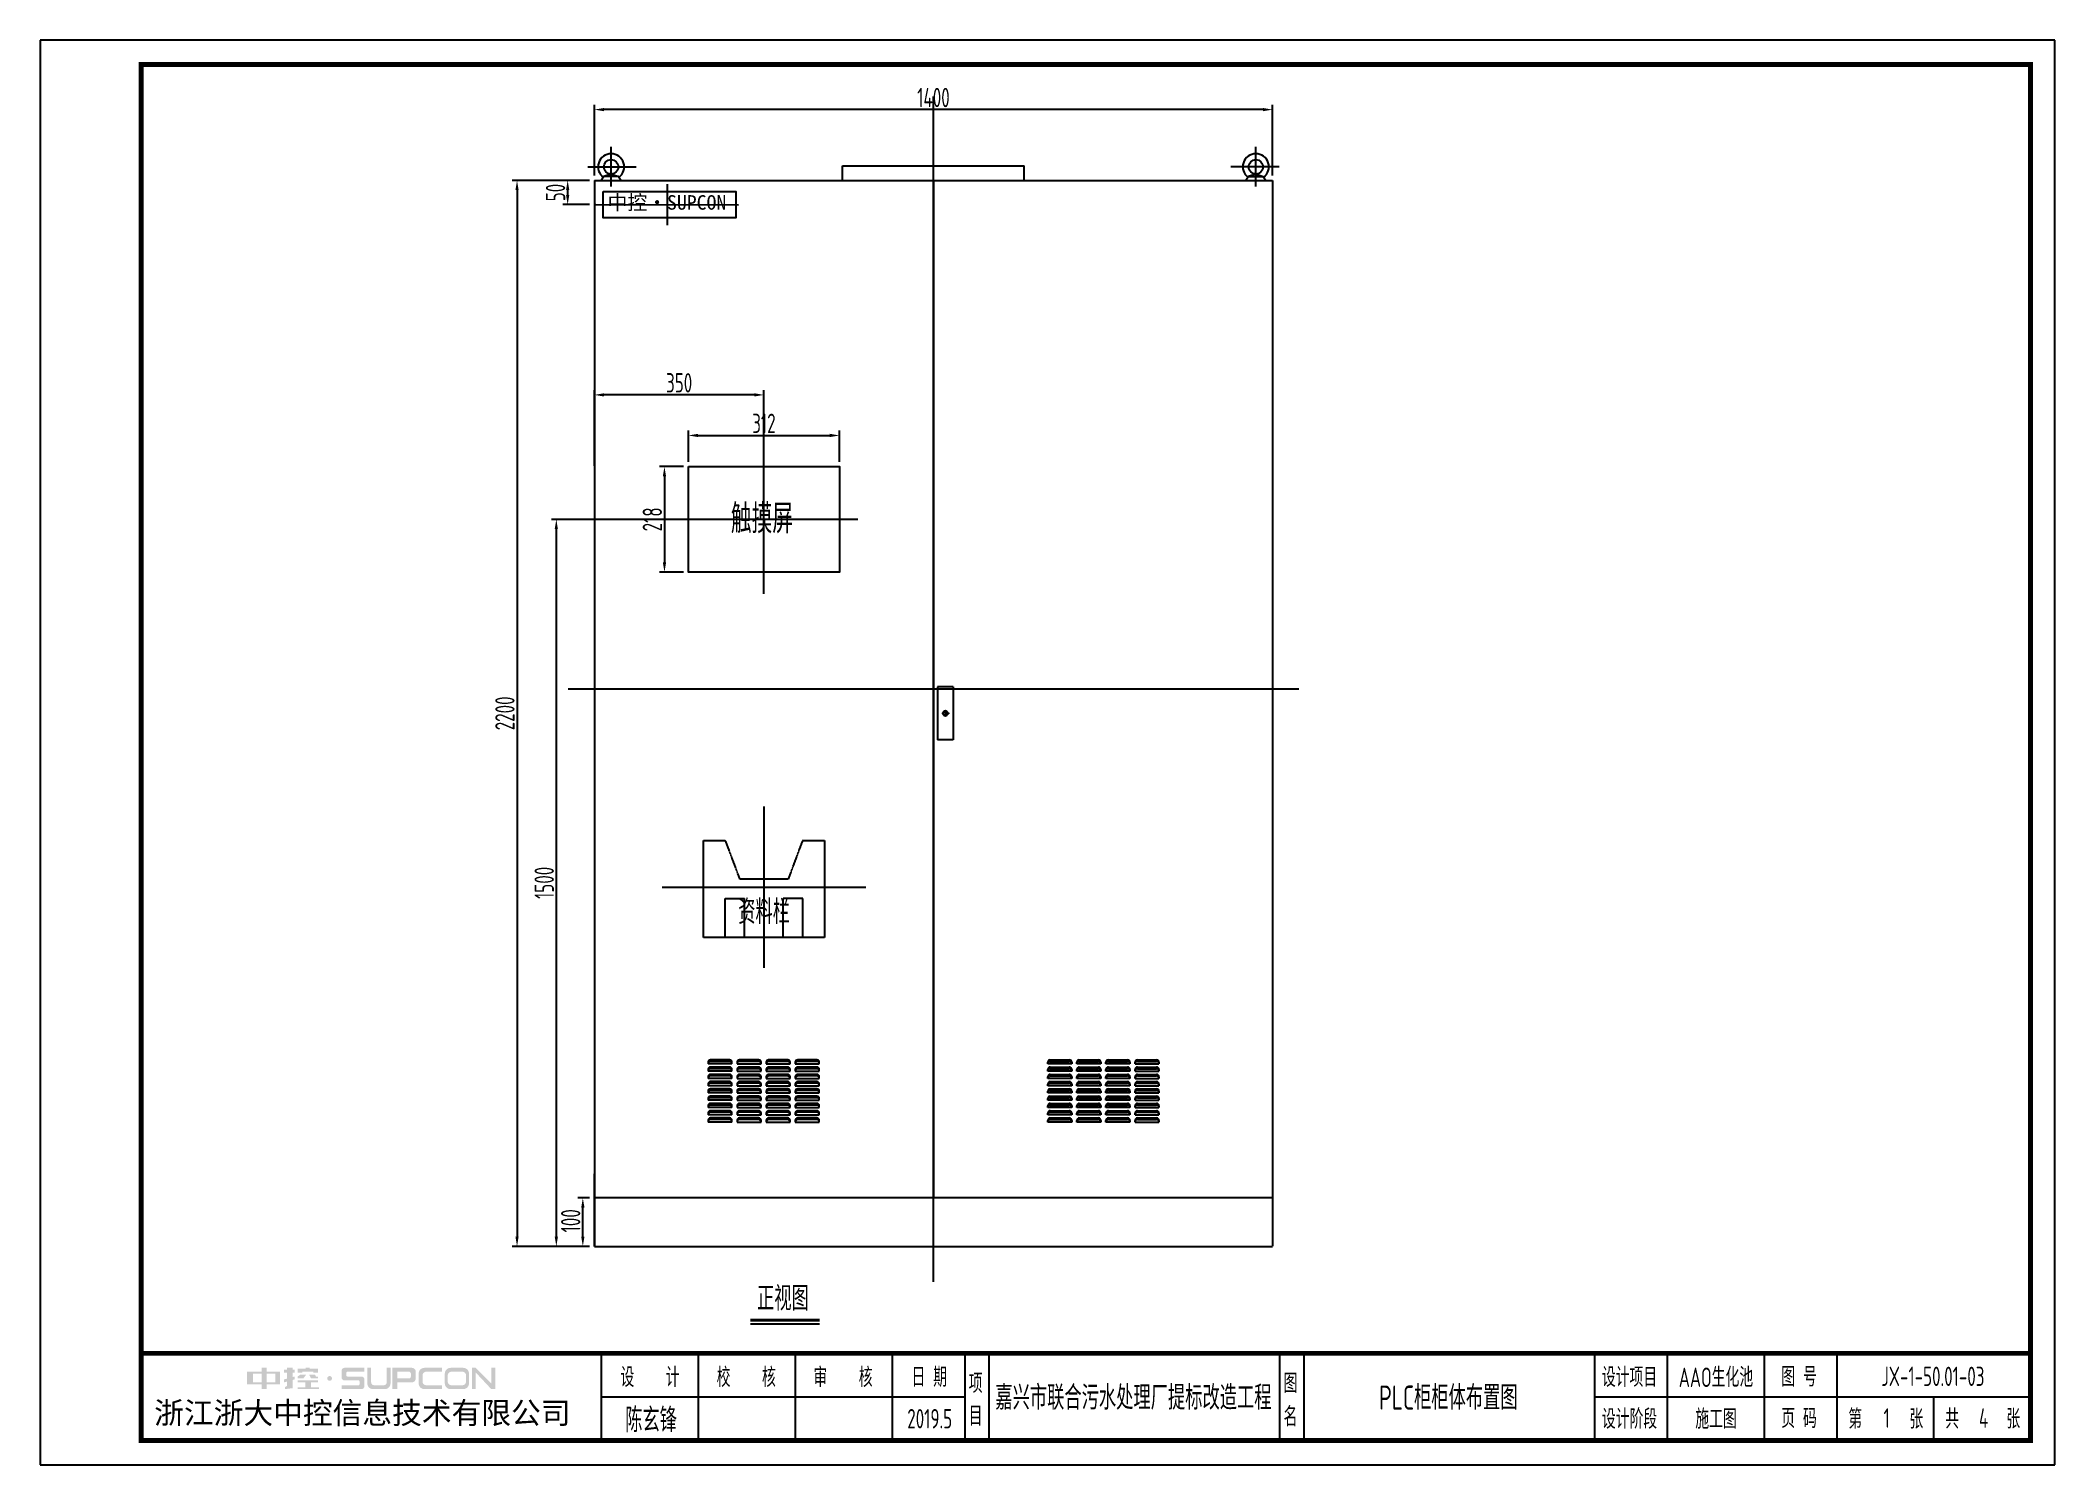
# Model space of a CAD drawing. Header units: millimetres. Extents: x 30557 to 235556, y -116603 to -73383.
# Drawn here: x 38873 to 43031, y -76323 to -73383 of the extents above; entities that cross this region are included whole.
import ezdxf
from ezdxf.enums import TextEntityAlignment as Align
from ezdxf.lldxf.tags import DXFTag

# ---------------------------------------------------------------- set-up
doc = ezdxf.new("R2010")
doc.units = ezdxf.units.MM
doc.linetypes.add('HIDDEN2', pattern=[0.1875, 0.125, -0.0625])
doc.linetypes.add('ZWCAD_ISO02W100', pattern=[15, 12, -3])
for name, color, linetype, lineweight in [('_Drawing', 7, 'Continuous', 25), ('CAXA0', 7, 'Continuous', 70), ('CAXA3', 7, 'Continuous', 25)]:
    doc.layers.add(name, color=color, linetype=linetype, lineweight=lineweight)
doc.layers.add('文本层', color=2, linetype='Continuous')
doc.layers.add('符号层', color=3, linetype='Continuous')
doc.styles.get("Standard").update_dxf_attribs({"font": ''})
doc.styles.add('supcon', font='sceie.shx', dxfattribs={"width": 0.75, "height": 40, "bigfont": 'sceic.shx'})
doc.styles.add('Title', font='', dxfattribs={"height": 45})
doc.styles.get('Standard').set_extended_font_data('SimSun')
doc.styles.get('Title').set_extended_font_data('SimHei')
tags = doc.linetypes.add('CENTER', pattern=[2, 1.25, -0.25, 0.25, -0.25]).pattern_tags.tags
tags[10:11] = [DXFTag(74, 4), DXFTag(75, 0), DXFTag(340, '0'), DXFTag(46, 1.0), DXFTag(50, 0.0), DXFTag(44, 0.0), DXFTag(45, 0.0)]
tags[8:9] = [DXFTag(74, 4), DXFTag(75, 0), DXFTag(340, '0'), DXFTag(46, 1.0), DXFTag(50, 0.0), DXFTag(44, 0.0), DXFTag(45, 0.0)]
tags[6:7] = [DXFTag(74, 4), DXFTag(75, 0), DXFTag(340, '0'), DXFTag(46, 1.0), DXFTag(50, 0.0), DXFTag(44, 0.0), DXFTag(45, 0.0)]
tags[4:5] = [DXFTag(74, 4), DXFTag(75, 0), DXFTag(340, '0'), DXFTag(46, 1.0), DXFTag(50, 0.0), DXFTag(44, 0.0), DXFTag(45, 0.0)]
doc.dimstyles.new('supcon', dxfattribs={"dimtxt": 20, "dimasz": 20, "dimexe": 10, "dimexo": 10, "dimgap": 5, "dimtad": 1, "dimtoh": 1, "dimdec": 0, "dimzin": 0, "dimdsep": 46, "dimtxsty": 'supcon', "dimcen": 0.09, "dimclrd": 2, "dimclre": 2, "dimclrt": 2, "dimadec": 0, "dimazin": 0, "dimtfac": 1, "dimtdec": 0, "dimtofl": 0, "dimtmove": 0, "dimatfit": 3, "dimfxl": 1, "dimtolj": 1, "dimtzin": 0, "dimarcsym": 0})

msp = doc.modelspace()

# ---------------------------------------------------------------- texts
at = {"color": 3, "style": 'supcon', "width": 0.75}
for s, height, p in [('AAO生化池', 40, (42331.6, -76140.5)), ('陈玄锋', 50, (40133.6, -76228)), ('2019.5', 40, (40708.7, -76228)), ('1', 40, (42684.1, -76226.6))]:
    msp.add_text(s, height=height, dxfattribs=at).set_placement(p, align=Align.MIDDLE)
at = {"layer": '_Drawing', "color": 2, "style": 'supcon', "width": 0.75}
msp.add_text('正视图', height=50, dxfattribs=at).set_placement((40352.3, -76004.8))
at = {"layer": '_Drawing', "color": 3, "style": 'supcon', "width": 0.75}
for s, height, p in [('JX-1-50.01-03', 40, (42779.4, -76140.5)), ('嘉兴市联合污水处理厂提标改造工程', 50, (41129.2, -76181.9)), ('PLC柜柜体布置图', 50, (41779.2, -76181.9)), ('4', 40, (42884.1, -76226.6))]:
    msp.add_text(s, height=height, dxfattribs=at).set_placement(p, align=Align.MIDDLE)
at = {"layer": '文本层', "color": 4, "style": 'supcon', "width": 0.75}
msp.add_text('触摸屏', height=60, dxfattribs=at).set_placement((40298.3, -74400.4))
at = {"layer": '文本层', "color": 2, "linetype": 'HIDDEN2', "style": 'supcon', "width": 0.75}
msp.add_text('资料栏', height=50, dxfattribs=at).set_placement((40366.9, -75206.8), align=Align.CENTER)
at = {"layer": '文本层', "insert": (40043.8, -73702.6), "char_height": 40, "width": 257.209, "attachment_point": 1}
msp.add_mtext('{\\fSimHei|b0|i0|c134|p2;\\H0.75x;中控·SUPCON}', dxfattribs=at)

# ---------------------------------------------------------------- blocks, each defined once
blk = doc.blocks.new('中控·SUPCON')
at = {"linetype": 'Continuous'}
h = blk.add_hatch(color=2, dxfattribs=at)
h.dxf.hatch_style = 1
h.paths.add_polyline_path([(34, 33), (20, 33), (20, 37), (15, 37), (15, 36), (15, 33), (0, 33), (0, 20), (13, 20), (15, 20), (15, 15), (20, 15), (20, 20), (22, 20), (34, 20)])
h.paths.add_polyline_path([(20, 30), (20, 31), (29, 31), (29, 22), (20, 22)], flags=16)
h.paths.add_polyline_path([(15, 30), (15, 22), (6, 22), (6, 31), (15, 31)], flags=16)
h.paths.add_polyline_path([(47, 32), (49, 32), (49, 35), (47, 35), (47, 37), (41, 37), (41, 35), (38, 35), (38, 32), (41, 32), (41, 25.8), (38, 25), (38, 22), (41, 22.8), (41, 18.3), (39, 17), (39, 15), (47, 16), (47, 24.5), (49, 25), (49, 28), (47, 27.5)])
h.paths.add_polyline_path([(61, 30), (55, 30), (52, 28), (52, 26), (58, 26)])
h.paths.add_polyline_path([(73, 28), (71, 28), (70, 30), (64, 30), (66, 26), (73, 26)])
h.paths.add_polyline_path([(73, 36), (64.6, 36), (64.6, 37), (60.4, 37), (60.4, 36), (52, 36), (52, 32), (56.8, 32), (56.8, 33.1), (68.2, 33.1), (68.2, 32), (73, 32)])
h.paths.add_polyline_path([(66, 22), (73, 22), (73, 24), (52, 24), (52, 22), (60, 22), (60, 17), (52, 17), (52, 15), (74, 15), (74, 17), (66, 17)])
h.paths.add_polyline_path([(82.7, 26.1, 1), (87.6, 26.1, 1)])
h.paths.add_polyline_path([(118, 28), (103.5, 28, -0.414214), (102.5, 29), (102.5, 32, -0.414214), (103.5, 33), (121, 33), (121, 37), (100.5, 37, 0.414214), (97.5, 34), (97.5, 27, 0.414214), (100.5, 24), (115, 24, -0.414214), (116, 23), (116, 20, -0.414214), (115, 19), (97.5, 19), (97.5, 15), (118, 15, 0.414214), (121, 18), (121, 25, 0.414214)])
h.paths.add_polyline_path([(128, 37), (124, 37), (124, 36), (124, 21, 0.414214), (130, 15), (142, 15, 0.414214), (148, 21), (148, 37), (144, 37), (144, 22, -0.414214), (141, 19), (131, 19, -0.414214), (128, 22)])
h.paths.add_polyline_path([(174, 26), (174, 33, 0.414214), (170, 37), (150, 37), (150, 36), (150, 15), (155, 15), (155, 22), (170, 22, 0.414214)])
h.paths.add_polyline_path([(167, 26), (155, 26), (155, 33), (167, 33, -0.414214), (169, 31), (169, 28, -0.414214)], flags=16)
h.paths.add_polyline_path([(201, 19), (185, 19, -0.414214), (181, 23), (181, 29, -0.414214), (185, 33), (201, 33), (201, 37), (183, 37, 0.414214), (177, 31), (177, 21, 0.414214), (183, 15), (201, 15)])
h.paths.add_polyline_path([(229, 21), (229, 31, 0.414214), (223, 37), (210, 37, 0.414214), (204, 31), (204, 21, 0.414214), (210, 15), (223, 15, 0.414214)])
h.paths.add_polyline_path([(207, 23), (207, 29, -0.414214), (211, 33), (222, 33, -0.414214), (226, 29), (226, 23, -0.414214), (222, 19), (211, 19, -0.414214)], flags=16)
h.paths.add_polyline_path([(236, 32.1), (252, 15), (256, 15), (256, 37), (252, 37), (252, 21), (236, 37), (232, 37), (232, 36), (232, 15), (236, 15)])
h = blk.add_hatch(color=2, dxfattribs=at)
h.dxf.hatch_style = 1
h.paths.add_polyline_path([(34, 33), (20, 33), (20, 37), (15, 37), (15, 36), (15, 33), (0, 33), (0, 20), (13, 20), (15, 20), (15, 15), (20, 15), (20, 20), (22, 20), (34, 20)])
h.paths.add_polyline_path([(20, 30), (20, 31), (29, 31), (29, 22), (20, 22)], flags=16)
h.paths.add_polyline_path([(15, 30), (15, 22), (6, 22), (6, 31), (15, 31)], flags=16)
h.paths.add_polyline_path([(47, 32), (49, 32), (49, 35), (47, 35), (47, 37), (41, 37), (41, 35), (38, 35), (38, 32), (41, 32), (41, 25.8), (38, 25), (38, 22), (41, 22.8), (41, 18.3), (39, 17), (39, 15), (47, 16), (47, 24.5), (49, 25), (49, 28), (47, 27.5)])
h.paths.add_polyline_path([(61, 30), (55, 30), (52, 28), (52, 26), (58, 26)])
h.paths.add_polyline_path([(73, 28), (71, 28), (70, 30), (64, 30), (66, 26), (73, 26)])
h.paths.add_polyline_path([(73, 36), (64.6, 36), (64.6, 37), (60.4, 37), (60.4, 36), (52, 36), (52, 32), (56.8, 32), (56.8, 33.1), (68.2, 33.1), (68.2, 32), (73, 32)])
h.paths.add_polyline_path([(66, 22), (73, 22), (73, 24), (52, 24), (52, 22), (60, 22), (60, 17), (52, 17), (52, 15), (74, 15), (74, 17), (66, 17)])
h.paths.add_polyline_path([(82.7, 26.1, 1), (87.6, 26.1, 1)])
h.paths.add_polyline_path([(118, 28), (103.5, 28, -0.414214), (102.5, 29), (102.5, 32, -0.414214), (103.5, 33), (121, 33), (121, 37), (100.5, 37, 0.414214), (97.5, 34), (97.5, 27, 0.414214), (100.5, 24), (115, 24, -0.414214), (116, 23), (116, 20, -0.414214), (115, 19), (97.5, 19), (97.5, 15), (118, 15, 0.414214), (121, 18), (121, 25, 0.414214)])
h.paths.add_polyline_path([(128, 37), (124, 37), (124, 36), (124, 21, 0.414214), (130, 15), (142, 15, 0.414214), (148, 21), (148, 37), (144, 37), (144, 22, -0.414214), (141, 19), (131, 19, -0.414214), (128, 22)])
h.paths.add_polyline_path([(174, 26), (174, 33, 0.414214), (170, 37), (150, 37), (150, 36), (150, 15), (155, 15), (155, 22), (170, 22, 0.414214)])
h.paths.add_polyline_path([(167, 26), (155, 26), (155, 33), (167, 33, -0.414214), (169, 31), (169, 28, -0.414214)], flags=16)
h.paths.add_polyline_path([(201, 19), (185, 19, -0.414214), (181, 23), (181, 29, -0.414214), (185, 33), (201, 33), (201, 37), (183, 37, 0.414214), (177, 31), (177, 21, 0.414214), (183, 15), (201, 15)])
h.paths.add_polyline_path([(229, 21), (229, 31, 0.414214), (223, 37), (210, 37, 0.414214), (204, 31), (204, 21, 0.414214), (210, 15), (223, 15, 0.414214)])
h.paths.add_polyline_path([(207, 23), (207, 29, -0.414214), (211, 33), (222, 33, -0.414214), (226, 29), (226, 23, -0.414214), (222, 19), (211, 19, -0.414214)], flags=16)
h.paths.add_polyline_path([(236, 32.1), (252, 15), (256, 15), (256, 37), (252, 37), (252, 21), (236, 37), (232, 37), (232, 36), (232, 15), (236, 15)])
h = blk.add_hatch(color=2, dxfattribs=at)
h.dxf.hatch_style = 1
h.paths.add_polyline_path([(34, 33), (20, 33), (20, 37), (15, 37), (15, 36), (15, 33), (0, 33), (0, 20), (13, 20), (15, 20), (15, 15), (20, 15), (20, 20), (22, 20), (34, 20)])
h.paths.add_polyline_path([(20, 30), (20, 31), (29, 31), (29, 22), (20, 22)], flags=16)
h.paths.add_polyline_path([(15, 30), (15, 22), (6, 22), (6, 31), (15, 31)], flags=16)
h.paths.add_polyline_path([(47, 32), (49, 32), (49, 35), (47, 35), (47, 37), (41, 37), (41, 35), (38, 35), (38, 32), (41, 32), (41, 25.8), (38, 25), (38, 22), (41, 22.8), (41, 18.3), (39, 17), (39, 15), (47, 16), (47, 24.5), (49, 25), (49, 28), (47, 27.5)])
h.paths.add_polyline_path([(61, 30), (55, 30), (52, 28), (52, 26), (58, 26)])
h.paths.add_polyline_path([(73, 28), (71, 28), (70, 30), (64, 30), (66, 26), (73, 26)])
h.paths.add_polyline_path([(73, 36), (64.6, 36), (64.6, 37), (60.4, 37), (60.4, 36), (52, 36), (52, 32), (56.8, 32), (56.8, 33.1), (68.2, 33.1), (68.2, 32), (73, 32)])
h.paths.add_polyline_path([(66, 22), (73, 22), (73, 24), (52, 24), (52, 22), (60, 22), (60, 17), (52, 17), (52, 15), (74, 15), (74, 17), (66, 17)])
h.paths.add_polyline_path([(82.7, 26.1, 1), (87.6, 26.1, 1)])
h.paths.add_polyline_path([(118, 28), (103.5, 28, -0.414214), (102.5, 29), (102.5, 32, -0.414214), (103.5, 33), (121, 33), (121, 37), (100.5, 37, 0.414214), (97.5, 34), (97.5, 27, 0.414214), (100.5, 24), (115, 24, -0.414214), (116, 23), (116, 20, -0.414214), (115, 19), (97.5, 19), (97.5, 15), (118, 15, 0.414214), (121, 18), (121, 25, 0.414214)])
h.paths.add_polyline_path([(128, 37), (124, 37), (124, 36), (124, 21, 0.414214), (130, 15), (142, 15, 0.414214), (148, 21), (148, 37), (144, 37), (144, 22, -0.414214), (141, 19), (131, 19, -0.414214), (128, 22)])
h.paths.add_polyline_path([(174, 26), (174, 33, 0.414214), (170, 37), (150, 37), (150, 36), (150, 15), (155, 15), (155, 22), (170, 22, 0.414214)])
h.paths.add_polyline_path([(167, 26), (155, 26), (155, 33), (167, 33, -0.414214), (169, 31), (169, 28, -0.414214)], flags=16)
h.paths.add_polyline_path([(201, 19), (185, 19, -0.414214), (181, 23), (181, 29, -0.414214), (185, 33), (201, 33), (201, 37), (183, 37, 0.414214), (177, 31), (177, 21, 0.414214), (183, 15), (201, 15)])
h.paths.add_polyline_path([(229, 21), (229, 31, 0.414214), (223, 37), (210, 37, 0.414214), (204, 31), (204, 21, 0.414214), (210, 15), (223, 15, 0.414214)])
h.paths.add_polyline_path([(207, 23), (207, 29, -0.414214), (211, 33), (222, 33, -0.414214), (226, 29), (226, 23, -0.414214), (222, 19), (211, 19, -0.414214)], flags=16)
h.paths.add_polyline_path([(236, 32.1), (252, 15), (256, 15), (256, 37), (252, 37), (252, 21), (236, 37), (232, 37), (232, 36), (232, 15), (236, 15)])
h = blk.add_hatch(color=2, dxfattribs=at)
h.dxf.hatch_style = 1
h.paths.add_polyline_path([(34, 33), (20, 33), (20, 37), (15, 37), (15, 36), (15, 33), (0, 33), (0, 20), (13, 20), (15, 20), (15, 15), (20, 15), (20, 20), (22, 20), (34, 20)])
h.paths.add_polyline_path([(20, 30), (20, 31), (29, 31), (29, 22), (20, 22)], flags=16)
h.paths.add_polyline_path([(15, 30), (15, 22), (6, 22), (6, 31), (15, 31)], flags=16)
h.paths.add_polyline_path([(47, 32), (49, 32), (49, 35), (47, 35), (47, 37), (41, 37), (41, 35), (38, 35), (38, 32), (41, 32), (41, 25.8), (38, 25), (38, 22), (41, 22.8), (41, 18.3), (39, 17), (39, 15), (47, 16), (47, 24.5), (49, 25), (49, 28), (47, 27.5)])
h.paths.add_polyline_path([(61, 30), (55, 30), (52, 28), (52, 26), (58, 26)])
h.paths.add_polyline_path([(73, 28), (71, 28), (70, 30), (64, 30), (66, 26), (73, 26)])
h.paths.add_polyline_path([(73, 36), (64.6, 36), (64.6, 37), (60.4, 37), (60.4, 36), (52, 36), (52, 32), (56.8, 32), (56.8, 33.1), (68.2, 33.1), (68.2, 32), (73, 32)])
h.paths.add_polyline_path([(66, 22), (73, 22), (73, 24), (52, 24), (52, 22), (60, 22), (60, 17), (52, 17), (52, 15), (74, 15), (74, 17), (66, 17)])
h.paths.add_polyline_path([(82.7, 26.1, 1), (87.6, 26.1, 1)])
h.paths.add_polyline_path([(118, 28), (103.5, 28, -0.414214), (102.5, 29), (102.5, 32, -0.414214), (103.5, 33), (121, 33), (121, 37), (100.5, 37, 0.414214), (97.5, 34), (97.5, 27, 0.414214), (100.5, 24), (115, 24, -0.414214), (116, 23), (116, 20, -0.414214), (115, 19), (97.5, 19), (97.5, 15), (118, 15, 0.414214), (121, 18), (121, 25, 0.414214)])
h.paths.add_polyline_path([(128, 37), (124, 37), (124, 36), (124, 21, 0.414214), (130, 15), (142, 15, 0.414214), (148, 21), (148, 37), (144, 37), (144, 22, -0.414214), (141, 19), (131, 19, -0.414214), (128, 22)])
h.paths.add_polyline_path([(174, 26), (174, 33, 0.414214), (170, 37), (150, 37), (150, 36), (150, 15), (155, 15), (155, 22), (170, 22, 0.414214)])
h.paths.add_polyline_path([(167, 26), (155, 26), (155, 33), (167, 33, -0.414214), (169, 31), (169, 28, -0.414214)], flags=16)
h.paths.add_polyline_path([(201, 19), (185, 19, -0.414214), (181, 23), (181, 29, -0.414214), (185, 33), (201, 33), (201, 37), (183, 37, 0.414214), (177, 31), (177, 21, 0.414214), (183, 15), (201, 15)])
h.paths.add_polyline_path([(229, 21), (229, 31, 0.414214), (223, 37), (210, 37, 0.414214), (204, 31), (204, 21, 0.414214), (210, 15), (223, 15, 0.414214)])
h.paths.add_polyline_path([(207, 23), (207, 29, -0.414214), (211, 33), (222, 33, -0.414214), (226, 29), (226, 23, -0.414214), (222, 19), (211, 19, -0.414214)], flags=16)
h.paths.add_polyline_path([(236, 32.1), (252, 15), (256, 15), (256, 37), (252, 37), (252, 21), (236, 37), (232, 37), (232, 36), (232, 15), (236, 15)])
h = blk.add_hatch(color=2, dxfattribs=at)
h.dxf.hatch_style = 1
h.paths.add_polyline_path([(34, 33), (20, 33), (20, 37), (15, 37), (15, 36), (15, 33), (0, 33), (0, 20), (13, 20), (15, 20), (15, 15), (20, 15), (20, 20), (22, 20), (34, 20)])
h.paths.add_polyline_path([(20, 30), (20, 31), (29, 31), (29, 22), (20, 22)], flags=16)
h.paths.add_polyline_path([(15, 30), (15, 22), (6, 22), (6, 31), (15, 31)], flags=16)
h.paths.add_polyline_path([(47, 32), (49, 32), (49, 35), (47, 35), (47, 37), (41, 37), (41, 35), (38, 35), (38, 32), (41, 32), (41, 25.8), (38, 25), (38, 22), (41, 22.8), (41, 18.3), (39, 17), (39, 15), (47, 16), (47, 24.5), (49, 25), (49, 28), (47, 27.5)])
h.paths.add_polyline_path([(61, 30), (55, 30), (52, 28), (52, 26), (58, 26)])
h.paths.add_polyline_path([(73, 28), (71, 28), (70, 30), (64, 30), (66, 26), (73, 26)])
h.paths.add_polyline_path([(73, 36), (64.6, 36), (64.6, 37), (60.4, 37), (60.4, 36), (52, 36), (52, 32), (56.8, 32), (56.8, 33.1), (68.2, 33.1), (68.2, 32), (73, 32)])
h.paths.add_polyline_path([(66, 22), (73, 22), (73, 24), (52, 24), (52, 22), (60, 22), (60, 17), (52, 17), (52, 15), (74, 15), (74, 17), (66, 17)])
h.paths.add_polyline_path([(82.7, 26.1, 1), (87.6, 26.1, 1)])
h.paths.add_polyline_path([(118, 28), (103.5, 28, -0.414214), (102.5, 29), (102.5, 32, -0.414214), (103.5, 33), (121, 33), (121, 37), (100.5, 37, 0.414214), (97.5, 34), (97.5, 27, 0.414214), (100.5, 24), (115, 24, -0.414214), (116, 23), (116, 20, -0.414214), (115, 19), (97.5, 19), (97.5, 15), (118, 15, 0.414214), (121, 18), (121, 25, 0.414214)])
h.paths.add_polyline_path([(128, 37), (124, 37), (124, 36), (124, 21, 0.414214), (130, 15), (142, 15, 0.414214), (148, 21), (148, 37), (144, 37), (144, 22, -0.414214), (141, 19), (131, 19, -0.414214), (128, 22)])
h.paths.add_polyline_path([(174, 26), (174, 33, 0.414214), (170, 37), (150, 37), (150, 36), (150, 15), (155, 15), (155, 22), (170, 22, 0.414214)])
h.paths.add_polyline_path([(167, 26), (155, 26), (155, 33), (167, 33, -0.414214), (169, 31), (169, 28, -0.414214)], flags=16)
h.paths.add_polyline_path([(201, 19), (185, 19, -0.414214), (181, 23), (181, 29, -0.414214), (185, 33), (201, 33), (201, 37), (183, 37, 0.414214), (177, 31), (177, 21, 0.414214), (183, 15), (201, 15)])
h.paths.add_polyline_path([(229, 21), (229, 31, 0.414214), (223, 37), (210, 37, 0.414214), (204, 31), (204, 21, 0.414214), (210, 15), (223, 15, 0.414214)])
h.paths.add_polyline_path([(207, 23), (207, 29, -0.414214), (211, 33), (222, 33, -0.414214), (226, 29), (226, 23, -0.414214), (222, 19), (211, 19, -0.414214)], flags=16)
h.paths.add_polyline_path([(236, 32.1), (252, 15), (256, 15), (256, 37), (252, 37), (252, 21), (236, 37), (232, 37), (232, 36), (232, 15), (236, 15)])
h = blk.add_hatch(color=2, dxfattribs=at)
h.dxf.hatch_style = 1
h.paths.add_polyline_path([(34, 33), (20, 33), (20, 37), (15, 37), (15, 36), (15, 33), (0, 33), (0, 20), (13, 20), (15, 20), (15, 15), (20, 15), (20, 20), (22, 20), (34, 20)])
h.paths.add_polyline_path([(20, 30), (20, 31), (29, 31), (29, 22), (20, 22)], flags=16)
h.paths.add_polyline_path([(15, 30), (15, 22), (6, 22), (6, 31), (15, 31)], flags=16)
h.paths.add_polyline_path([(47, 32), (49, 32), (49, 35), (47, 35), (47, 37), (41, 37), (41, 35), (38, 35), (38, 32), (41, 32), (41, 25.8), (38, 25), (38, 22), (41, 22.8), (41, 18.3), (39, 17), (39, 15), (47, 16), (47, 24.5), (49, 25), (49, 28), (47, 27.5)])
h.paths.add_polyline_path([(61, 30), (55, 30), (52, 28), (52, 26), (58, 26)])
h.paths.add_polyline_path([(73, 28), (71, 28), (70, 30), (64, 30), (66, 26), (73, 26)])
h.paths.add_polyline_path([(73, 36), (64.6, 36), (64.6, 37), (60.4, 37), (60.4, 36), (52, 36), (52, 32), (56.8, 32), (56.8, 33.1), (68.2, 33.1), (68.2, 32), (73, 32)])
h.paths.add_polyline_path([(66, 22), (73, 22), (73, 24), (52, 24), (52, 22), (60, 22), (60, 17), (52, 17), (52, 15), (74, 15), (74, 17), (66, 17)])
h.paths.add_polyline_path([(82.7, 26.1, 1), (87.6, 26.1, 1)])
h.paths.add_polyline_path([(118, 28), (103.5, 28, -0.414214), (102.5, 29), (102.5, 32, -0.414214), (103.5, 33), (121, 33), (121, 37), (100.5, 37, 0.414214), (97.5, 34), (97.5, 27, 0.414214), (100.5, 24), (115, 24, -0.414214), (116, 23), (116, 20, -0.414214), (115, 19), (97.5, 19), (97.5, 15), (118, 15, 0.414214), (121, 18), (121, 25, 0.414214)])
h.paths.add_polyline_path([(128, 37), (124, 37), (124, 36), (124, 21, 0.414214), (130, 15), (142, 15, 0.414214), (148, 21), (148, 37), (144, 37), (144, 22, -0.414214), (141, 19), (131, 19, -0.414214), (128, 22)])
h.paths.add_polyline_path([(174, 26), (174, 33, 0.414214), (170, 37), (150, 37), (150, 36), (150, 15), (155, 15), (155, 22), (170, 22, 0.414214)])
h.paths.add_polyline_path([(167, 26), (155, 26), (155, 33), (167, 33, -0.414214), (169, 31), (169, 28, -0.414214)], flags=16)
h.paths.add_polyline_path([(201, 19), (185, 19, -0.414214), (181, 23), (181, 29, -0.414214), (185, 33), (201, 33), (201, 37), (183, 37, 0.414214), (177, 31), (177, 21, 0.414214), (183, 15), (201, 15)])
h.paths.add_polyline_path([(229, 21), (229, 31, 0.414214), (223, 37), (210, 37, 0.414214), (204, 31), (204, 21, 0.414214), (210, 15), (223, 15, 0.414214)])
h.paths.add_polyline_path([(207, 23), (207, 29, -0.414214), (211, 33), (222, 33, -0.414214), (226, 29), (226, 23, -0.414214), (222, 19), (211, 19, -0.414214)], flags=16)
h.paths.add_polyline_path([(236, 32.1), (252, 15), (256, 15), (256, 37), (252, 37), (252, 21), (236, 37), (232, 37), (232, 36), (232, 15), (236, 15)])
blk = doc.blocks.new('supcon图框')
at = {"linetype": 'Continuous'}
for p, q in [((6145.7, 4361.7), (1987.7, 4361.7)), ((1987.7, 4361.7), (1987.7, 1421.7)), ((6145.7, 1421.7), (6145.7, 4361.7)), ((1987.7, 1421.7), (6145.7, 1421.7))]:
    blk.add_line(p, q, dxfattribs=at)
for p, q in [((3145.7, 1651.7), (3145.7, 1471.7)), ((3345.7, 1651.7), (3345.7, 1471.7)), ((3545.7, 1651.7), (3545.7, 1471.7)), ((3745.7, 1651.7), (3745.7, 1471.7)), ((3895.7, 1651.7), (3895.7, 1471.7)), ((3945.7, 1651.7), (3945.7, 1471.7)), ((4545.7, 1651.7), (4545.7, 1471.7)), ((4595.7, 1651.7), (4595.7, 1471.7)), ((5195.7, 1651.7), (5195.7, 1471.7)), ((5345.7, 1651.7), (5345.7, 1471.7)), ((5545.7, 1651.7), (5545.7, 1471.7)), ((5695.7, 1651.7), (5695.7, 1471.7)), ((3145.7, 1561.7), (3895.7, 1561.7)), ((5195.7, 1561.7), (6095.7, 1561.7)), ((5895.7, 1561.7), (5895.7, 1471.7))]:
    blk.add_line(p, q)
at = {"linetype": 'Continuous', "const_width": 10}
blk.add_lwpolyline([(2195.7, 4311.7), (6095.7, 4311.7), (6095.7, 1471.7), (2195.7, 1471.7)], close=True, dxfattribs=at)
blk.add_lwpolyline([(2195.7, 1651.7), (6095.7, 1651.7)], dxfattribs=at)
at = {"linetype": 'Continuous', "xscale": 2, "yscale": 2, "zscale": 2}
blk.add_blockref('中控·SUPCON', (2414.6, 1547.7), dxfattribs=at)
at = {"style": 'supcon', "width": 0.75}
for s, p in [('设    计', (3246.2, 1604.2)), ('校    核', (3444.8, 1604.2)), ('审    核', (3644.5, 1604.2)), ('日 期', (3822.5, 1604.2)), ('设计项目', (5268, 1604.2)), ('图 号', (5618, 1604.2)), ('项', (3918.2, 1590.7)), ('图', (4568.2, 1590.7)), ('目', (3918.2, 1522.9)), ('名', (4568.2, 1522.9)), ('设计阶段', (5268, 1518.1)), ('施工图', (5446.5, 1518.1)), ('页 码', (5618, 1518.1)), ('第      张', (5797, 1518.1)), ('共      张', (5997, 1518.1))]:
    blk.add_text(s, height=40, dxfattribs=at).set_placement(p, align=Align.MIDDLE)
at = {"style": 'Title'}
blk.add_text('浙江浙大中控信息技术有限公司', height=45, dxfattribs=at).set_placement((2222.8, 1506.2))
blk = doc.blocks.new('*D103')
at = {"color": 2, "lineweight": -2}
for p, q in [((40200.5, -74262.8), (40151.2, -74262.8)), ((40161.2, -74282.8), (40161.2, -74460.8)), ((40200.5, -74480.8), (40151.2, -74480.8))]:
    blk.add_line(p, q, dxfattribs=at)
at = {"color": 2}
for points in [[(40164.5, -74282.8), (40157.9, -74282.8), (40161.2, -74262.8)], [(40157.9, -74460.8), (40164.5, -74460.8), (40161.2, -74480.8)]]:
    blk.add_solid(points, dxfattribs=at)
at = {"layer": 'DEFPOINTS', "color": 0}
for p in [(40210.5, -74262.8), (40161.2, -74480.8), (40210.5, -74480.8)]:
    blk.add_point(p, dxfattribs=at)
at = {"color": 2, "insert": (40136.2, -74371.8), "char_height": 40, "attachment_point": 5, "rotation": 90, "style": 'supcon'}
blk.add_mtext('\\A1;218', dxfattribs=at)
blk = doc.blocks.new('*D104')
at = {"color": 2, "lineweight": -2}
for p, q in [((40210.5, -74252.8), (40210.5, -74188.6)), ((40230.5, -74198.6), (40502.5, -74198.6)), ((40522.5, -74252.8), (40522.5, -74188.6))]:
    blk.add_line(p, q, dxfattribs=at)
at = {"color": 2}
for points in [[(40230.5, -74195.2), (40230.5, -74201.9), (40210.5, -74198.6)], [(40502.5, -74201.9), (40502.5, -74195.2), (40522.5, -74198.6)]]:
    blk.add_solid(points, dxfattribs=at)
at = {"layer": 'DEFPOINTS', "color": 0}
for p in [(40522.5, -74198.6), (40210.5, -74262.8), (40522.5, -74262.8)]:
    blk.add_point(p, dxfattribs=at)
at = {"color": 2, "insert": (40366.5, -74173.6), "char_height": 40, "attachment_point": 5, "style": 'supcon'}
blk.add_mtext('\\A1;312', dxfattribs=at)
blk = doc.blocks.new('*D105')
at = {"color": 2, "lineweight": -2}
for p, q in [((40204.6, -74371.8), (39928, -74371.8)), ((39938, -74391.8), (39938, -75852.3)), ((40006.5, -75872.3), (39928, -75872.3))]:
    blk.add_line(p, q, dxfattribs=at)
at = {"color": 2}
for points in [[(39941.3, -74391.8), (39934.7, -74391.8), (39938, -74371.8)], [(39934.7, -75852.3), (39941.3, -75852.3), (39938, -75872.3)]]:
    blk.add_solid(points, dxfattribs=at)
at = {"layer": 'DEFPOINTS', "color": 0}
for p in [(40214.6, -74371.8), (39938, -75872.3), (40016.5, -75872.3)]:
    blk.add_point(p, dxfattribs=at)
at = {"color": 2, "insert": (39913, -75122), "char_height": 40, "attachment_point": 5, "rotation": 90, "style": 'supcon'}
blk.add_mtext('\\A1;1500', dxfattribs=at)
blk = doc.blocks.new('*D106')
at = {"color": 2, "linetype": 'Continuous', "lineweight": -2}
for p, q in [((40016.5, -73662.2), (40016.5, -73516.1)), ((41396.5, -73526.1), (40036.5, -73526.1)), ((41416.5, -73662.2), (41416.5, -73516.1))]:
    blk.add_line(p, q, dxfattribs=at)
at = {"color": 2}
for points in [[(40036.5, -73522.7), (40036.5, -73529.4), (40016.5, -73526.1)], [(41396.5, -73529.4), (41396.5, -73522.7), (41416.5, -73526.1)]]:
    blk.add_solid(points, dxfattribs=at)
at = {"layer": 'DEFPOINTS', "color": 0}
for p in [(40016.5, -73526.1), (40016.5, -73672.2), (41416.5, -73672.2)]:
    blk.add_point(p, dxfattribs=at)
at = {"color": 2, "insert": (40716.5, -73501.1), "char_height": 40, "attachment_point": 5, "style": 'supcon'}
blk.add_mtext('\\A1;1400', dxfattribs=at)
blk = doc.blocks.new('*D107')
at = {"color": 2, "linetype": 'Continuous', "lineweight": -2}
for p, q in [((40006.5, -73672.2), (39846.9, -73672.2)), ((39856.9, -73692.2), (39856.9, -75852.3)), ((40006.5, -75872.3), (39846.9, -75872.3))]:
    blk.add_line(p, q, dxfattribs=at)
at = {"color": 2}
for points in [[(39860.2, -73692.2), (39853.6, -73692.2), (39856.9, -73672.2)], [(39853.6, -75852.3), (39860.2, -75852.3), (39856.9, -75872.3)]]:
    blk.add_solid(points, dxfattribs=at)
at = {"layer": 'DEFPOINTS', "color": 0}
for p in [(40016.5, -73672.2), (39856.9, -75872.3), (40016.5, -75872.3)]:
    blk.add_point(p, dxfattribs=at)
at = {"color": 2, "insert": (39831.9, -74772.2), "char_height": 40, "attachment_point": 5, "rotation": 90, "style": 'supcon'}
blk.add_mtext('\\A1;2200', dxfattribs=at)
blk = doc.blocks.new('*D108')
at = {"color": 2, "linetype": 'Continuous', "lineweight": -2}
for p, q in [((40006.5, -73672.2), (39951.4, -73672.2)), ((39961.4, -73692.2), (39961.4, -73702.2)), ((40006.5, -73722.2), (39951.4, -73722.2))]:
    blk.add_line(p, q, dxfattribs=at)
at = {"color": 2}
for points in [[(39964.8, -73692.2), (39958.1, -73692.2), (39961.4, -73672.2)], [(39958.1, -73702.2), (39964.8, -73702.2), (39961.4, -73722.2)]]:
    blk.add_solid(points, dxfattribs=at)
at = {"layer": 'DEFPOINTS', "color": 0}
for p in [(40016.5, -73672.2), (39961.4, -73722.2), (40016.5, -73722.2)]:
    blk.add_point(p, dxfattribs=at)
at = {"color": 2, "insert": (39936.4, -73697.2), "char_height": 40, "attachment_point": 5, "rotation": 90, "style": 'supcon'}
blk.add_mtext('\\A1;50', dxfattribs=at)
blk = doc.blocks.new('*D113')
at = {"color": 2, "lineweight": -2}
for p, q in [((40006.5, -75772.3), (39982.7, -75772.3)), ((39992.7, -75852.3), (39992.7, -75792.3)), ((40006.5, -75872.3), (39982.7, -75872.3))]:
    blk.add_line(p, q, dxfattribs=at)
at = {"color": 2}
for points in [[(39996.1, -75792.3), (39989.4, -75792.3), (39992.7, -75772.3)], [(39989.4, -75852.3), (39996.1, -75852.3), (39992.7, -75872.3)]]:
    blk.add_solid(points, dxfattribs=at)
at = {"layer": 'DEFPOINTS', "color": 0}
for p in [(39992.7, -75772.3), (40016.5, -75772.3), (40016.5, -75872.3)]:
    blk.add_point(p, dxfattribs=at)
at = {"color": 2, "insert": (39967.7, -75819.5), "char_height": 40, "attachment_point": 5, "rotation": 90, "style": 'supcon'}
blk.add_mtext('\\A1;100', dxfattribs=at)
blk = doc.blocks.new('*D546')
at = {"color": 2, "lineweight": -2}
for p, q in [((40016.5, -74261.5), (40016.5, -74104.9)), ((40346.5, -74114.9), (40036.5, -74114.9)), ((40366.5, -74252.8), (40366.5, -74104.9))]:
    blk.add_line(p, q, dxfattribs=at)
at = {"color": 2}
for points in [[(40036.5, -74111.5), (40036.5, -74118.2), (40016.5, -74114.9)], [(40346.5, -74118.2), (40346.5, -74111.5), (40366.5, -74114.9)]]:
    blk.add_solid(points, dxfattribs=at)
at = {"layer": 'DEFPOINTS', "color": 0}
for p in [(40016.5, -74114.9), (40016.5, -74271.5), (40366.5, -74262.8)]:
    blk.add_point(p, dxfattribs=at)
at = {"color": 2, "insert": (40191.5, -74089.9), "char_height": 40, "attachment_point": 5, "style": 'supcon'}
blk.add_mtext('\\A1;350', dxfattribs=at)

# ---------------------------------------------------------------- dimensions: what is measured, and where the dimension line sits
at = {"linetype": 'Continuous'}
dim = msp.add_linear_dim(base=(40016.5, -73526.1), p1=(41416.5, -73672.2), p2=(40016.5, -73672.2), dimstyle='supcon', dxfattribs=at)
dim.commit()
dim.dimension.update_dxf_attribs({"geometry": '*D106', "text_midpoint": (40716.5, -73501.1)})
dim = msp.add_linear_dim(base=(39856.9, -75872.3), p1=(40016.5, -73672.2), p2=(40016.5, -75872.3), angle=90, dimstyle='supcon', dxfattribs=at)
dim.commit()
dim.dimension.update_dxf_attribs({"geometry": '*D107', "text_midpoint": (39856.9, -74772.2), "dimtype": 160})
dim = msp.add_linear_dim(base=(39961.4, -73722.2), p1=(40016.5, -73672.2), p2=(40016.5, -73722.2), angle=90, dimstyle='supcon', dxfattribs=at)
dim.commit()
dim.dimension.update_dxf_attribs({"geometry": '*D108', "text_midpoint": (39936.4, -73697.2)})
dim = msp.add_linear_dim(base=(40016.5, -74114.9), p1=(40366.5, -74262.8), p2=(40016.5, -74271.5), dimstyle='supcon')
dim.commit()
dim.dimension.update_dxf_attribs({"geometry": '*D546', "text_midpoint": (40191.5, -74114.9), "dimtype": 160})
at = {"color": 1}
dim = msp.add_linear_dim(base=(40522.5, -74198.6), p1=(40210.5, -74262.8), p2=(40522.5, -74262.8), dimstyle='supcon', dxfattribs=at)
dim.commit()
dim.dimension.update_dxf_attribs({"geometry": '*D104', "text_midpoint": (40366.5, -74173.6)})
dim = msp.add_linear_dim(base=(40161.2, -74480.8), p1=(40210.5, -74262.8), p2=(40210.5, -74480.8), angle=90, dimstyle='supcon', dxfattribs=at)
dim.commit()
dim.dimension.update_dxf_attribs({"geometry": '*D103', "text_midpoint": (40136.2, -74371.8)})
dim = msp.add_linear_dim(base=(39938.0101, -75872.2524), p1=(40214.5926, -74371.8333), p2=(40016.4561, -75872.2524), angle=90, dimstyle='supcon', dxfattribs=at)
dim.commit()
dim.dimension.update_dxf_attribs({"geometry": '*D105', "text_midpoint": (39938.0101, -75122.0429), "dimtype": 160})
at = {"color": 0}
dim = msp.add_linear_dim(base=(39992.7, -75772.3), p1=(40016.5, -75872.3), p2=(40016.5, -75772.3), angle=90, dimstyle='supcon', dxfattribs=at)
dim.commit()
dim.dimension.update_dxf_attribs({"geometry": '*D113', "text_midpoint": (39992.7, -75819.5), "dimtype": 160})

# ---------------------------------------------------------------- linework, layer by layer
at = {"color": 1, "linetype": 'CENTER', "ltscale": 100}
for p, q in [((40716.5, -75945.3), (40716.5, -73499.1)), ((41470.3, -74722.2), (39962.7, -74722.2))]:
    msp.add_line(p, q, dxfattribs=at)
at = {"color": 4, "linetype": 'CENTER', "ltscale": 20}
for p, q in [((40051.1, -73685), (40051.1, -73603)), ((41381.9, -73685), (41381.9, -73603)), ((40002.8, -73644.2), (40102.6, -73644.2)), ((41430.1, -73644.2), (41330.3, -73644.2))]:
    msp.add_line(p, q, dxfattribs=at)
for p, q in [((40016.5, -73672.2), (40016.5, -75772.2)), ((40016.5, -73672.2), (41416.5, -73672.2)), ((40716.5, -73672.2), (40716.5, -75772.2)), ((41416.5, -73672.2), (41416.5, -75872.2)), ((40757.1, -74717.6), (40725.1, -74717.6)), ((40741.1, -74768.7), (40741.1, -74775.7))]:
    msp.add_line(p, q)
at = {"color": 4, "linetype": 'CENTER', "ltscale": 50}
for p, q in [((40166.7, -73679.7), (40166.7, -73764.7)), ((40019.3, -73722.1), (40314.2, -73722.3)), ((40366.5, -74964.5), (40366.5, -75297.2)), ((40156.3, -75130.8), (40576.6, -75130.8))]:
    msp.add_line(p, q, dxfattribs=at)
at = {"ltscale": 100}
for p, q in [((40528.9, -73672.2), (40528.9, -73642.2)), ((40528.9, -73642.2), (40904, -73642.2)), ((40904, -73672.2), (40904, -73642.2)), ((40016.5, -75872.3), (40016.5, -75722.3)), ((40016.5, -75772.3), (40016.5, -75872.3)), ((40016.5, -75872.3), (41416.5, -75872.3))]:
    msp.add_line(p, q, dxfattribs=at)
at = {"color": 1, "linetype": 'CENTER', "ltscale": 20}
for p, q in [((40366.5, -74525.3), (40366.5, -74218.3)), ((40560.5, -74371.8), (40172.5, -74371.8))]:
    msp.add_line(p, q, dxfattribs=at)
at = {"linetype": 'ZWCAD_ISO02W100', "ltscale": 0.1}
for p, q in [((40241.5, -75234.5), (40241.5, -75034.5)), ((40241.5, -75034.5), (40286.5, -75034.5)), ((40286.5, -75034.5), (40316.5, -75114.5)), ((40446.2, -75034.5), (40416.6, -75114.3)), ((40446.2, -75034.5), (40491.5, -75034.5)), ((40446.2, -75034.5), (40475.5, -75034.5)), ((40491.5, -75034.5), (40491.5, -75234.5)), ((40416.6, -75114.5), (40316.5, -75114.5)), ((40286.5, -75234.5), (40286.5, -75154.5)), ((40286.5, -75154.5), (40326.5, -75154.5)), ((40326.5, -75234.5), (40326.5, -75154.5)), ((40406.5, -75234.5), (40406.5, -75154.5)), ((40446.5, -75154.5), (40406.5, -75154.5)), ((40446.5, -75234.5), (40446.5, -75154.5)), ((40491.5, -75234.5), (40241.5, -75234.5))]:
    msp.add_line(p, q, dxfattribs=at)
at = {"lineweight": -3}
msp.add_line((41416.5, -75772.2), (40016.5, -75772.3), dxfattribs=at)
at = {"color": 4}
msp.add_lwpolyline([(40210.5, -74262.8), (40522.5, -74262.8), (40522.5, -74480.8), (40210.5, -74480.8)], close=True, dxfattribs=at)
at = {"layer": '_Drawing'}
msp.add_line((40338.5, -76032), (40481.4, -76032), dxfattribs=at)
at = {"layer": '_Drawing', "const_width": 6}
msp.add_lwpolyline([(40338.5, -76024.7), (40481.4, -76024.7)], dxfattribs=at)
at = {"layer": 'CAXA0', "linetype": 'Continuous', "lineweight": 25}
for p, q in [((40734.9, -74771.4), (40734.9, -74773.1)), ((40734.9, -74771.4), (40737.7, -74771.4)), ((40734.9, -74773.1), (40737.7, -74773.1)), ((40744.5, -74771.4), (40747.3, -74771.4)), ((40744.5, -74773.1), (40747.3, -74773.1)), ((40747.3, -74771.4), (40747.3, -74773.1))]:
    msp.add_line(p, q, dxfattribs=at)
for radius, start, end in [(5.03, 9.45, 170.55), (5.03, 189.45, 350.55), (3.5, 13.6385, 166.3615), (3.5, 193.6385, 346.3615)]:
    msp.add_arc((40741.1, -74772.2), radius, start, end, dxfattribs=at)
at = {"layer": 'CAXA3', "linetype": 'Continuous', "lineweight": 25}
for p, q in [((40036.1, -73664.2), (40030.4, -73672.2)), ((40036.1, -73664.2), (40030.4, -73672.2)), ((40051.1, -73659.2), (40036.1, -73664.2)), ((40051.1, -73659.2), (40036.1, -73664.2)), ((40066.1, -73664.2), (40036.1, -73664.2)), ((40066.1, -73664.2), (40036.1, -73664.2)), ((40051.1, -73659.2), (40066.1, -73664.2)), ((40051.1, -73659.2), (40066.1, -73664.2)), ((40066.1, -73664.2), (40071.7, -73672.2)), ((40066.1, -73664.2), (40071.7, -73672.2)), ((41366.9, -73664.2), (41361.2, -73672.2)), ((41366.9, -73664.2), (41361.2, -73672.2)), ((41381.9, -73659.2), (41366.9, -73664.2)), ((41381.9, -73659.2), (41366.9, -73664.2)), ((41366.9, -73664.2), (41396.9, -73664.2)), ((41366.9, -73664.2), (41396.9, -73664.2)), ((41381.9, -73659.2), (41396.9, -73664.2)), ((41381.9, -73659.2), (41396.9, -73664.2)), ((41396.9, -73664.2), (41402.5, -73672.2)), ((41396.9, -73664.2), (41402.5, -73672.2)), ((40251.2, -75492.3), (40251.2, -75495.7)), ((40300.6, -75495.7), (40251.2, -75495.7)), ((40251.2, -75507.3), (40251.2, -75510.7)), ((40295.6, -75487.3), (40256.2, -75487.3)), ((40295.6, -75490.6), (40256.2, -75490.6)), ((40295.6, -75502.3), (40256.2, -75502.3)), ((40295.6, -75505.6), (40256.2, -75505.6)), ((40300.6, -75495.7), (40300.6, -75492.3)), ((40300.6, -75510.7), (40300.6, -75507.3)), ((40311.2, -75492.3), (40311.2, -75495.7)), ((40311.2, -75495.7), (40360.6, -75495.7)), ((40311.2, -75507.3), (40311.2, -75510.7)), ((40355.6, -75487.3), (40316.2, -75487.3)), ((40355.6, -75490.6), (40316.2, -75490.6)), ((40355.6, -75502.3), (40316.2, -75502.3)), ((40355.6, -75505.6), (40316.2, -75505.6)), ((40360.6, -75495.7), (40360.6, -75492.3)), ((40360.6, -75510.7), (40360.6, -75507.3)), ((40371.2, -75492.3), (40371.2, -75495.7)), ((40371.2, -75495.7), (40420.6, -75495.7)), ((40371.2, -75507.3), (40371.2, -75510.7)), ((40415.6, -75487.3), (40376.2, -75487.3)), ((40415.6, -75490.6), (40376.2, -75490.6)), ((40415.6, -75502.3), (40376.2, -75502.3)), ((40415.6, -75505.6), (40376.2, -75505.6)), ((40420.6, -75495.7), (40420.6, -75492.3)), ((40420.6, -75510.7), (40420.6, -75507.3)), ((40431.2, -75492.3), (40431.2, -75495.7)), ((40431.2, -75495.7), (40480.6, -75495.7)), ((40431.2, -75507.3), (40431.2, -75510.7)), ((40475.6, -75487.3), (40436.2, -75487.3)), ((40475.6, -75490.6), (40436.2, -75490.6)), ((40475.6, -75502.3), (40436.2, -75502.3)), ((40475.6, -75505.6), (40436.2, -75505.6)), ((40480.6, -75495.7), (40480.6, -75492.3)), ((40480.6, -75510.7), (40480.6, -75507.3)), ((40952.5, -75495.7), (40952.5, -75492.3)), ((41001.9, -75495.7), (40952.5, -75495.7)), ((40952.5, -75510.7), (40952.5, -75507.3)), ((40957.5, -75487.3), (40996.9, -75487.3)), ((40957.5, -75490.6), (40996.9, -75490.6)), ((40957.5, -75502.3), (40996.9, -75502.3)), ((40957.5, -75505.6), (40996.9, -75505.6)), ((41001.9, -75492.3), (41001.9, -75495.7)), ((41001.9, -75507.3), (41001.9, -75510.7)), ((41012.5, -75495.7), (41012.5, -75492.3)), ((41061.9, -75495.7), (41012.5, -75495.7)), ((41012.5, -75510.7), (41012.5, -75507.3)), ((41017.5, -75487.3), (41056.9, -75487.3)), ((41017.5, -75490.6), (41056.9, -75490.6)), ((41017.5, -75502.3), (41056.9, -75502.3)), ((41017.5, -75505.6), (41056.9, -75505.6)), ((41061.9, -75492.3), (41061.9, -75495.7)), ((41061.9, -75507.3), (41061.9, -75510.7)), ((41072.5, -75495.7), (41072.5, -75492.3)), ((41121.9, -75495.7), (41072.5, -75495.7)), ((41072.5, -75510.7), (41072.5, -75507.3)), ((41077.5, -75487.3), (41116.9, -75487.3)), ((41077.5, -75490.6), (41116.9, -75490.6)), ((41077.5, -75502.3), (41116.9, -75502.3)), ((41077.5, -75505.6), (41116.9, -75505.6)), ((41121.9, -75492.3), (41121.9, -75495.7)), ((41121.9, -75507.3), (41121.9, -75510.7)), ((41132.5, -75495.7), (41132.5, -75492.3)), ((41132.5, -75495.7), (41181.9, -75495.7)), ((41132.5, -75510.7), (41132.5, -75507.3)), ((41137.5, -75487.3), (41176.9, -75487.3)), ((41137.5, -75490.6), (41176.9, -75490.6)), ((41137.5, -75502.3), (41176.9, -75502.3)), ((41137.5, -75505.6), (41176.9, -75505.6)), ((41181.9, -75492.3), (41181.9, -75495.7)), ((41181.9, -75507.3), (41181.9, -75510.7)), ((40300.6, -75510.7), (40251.2, -75510.7)), ((40251.2, -75522.3), (40251.2, -75525.7)), ((40300.6, -75525.7), (40251.2, -75525.7)), ((40251.2, -75537.3), (40251.2, -75540.7)), ((40300.6, -75540.7), (40251.2, -75540.7)), ((40295.6, -75517.3), (40256.2, -75517.3)), ((40295.6, -75520.6), (40256.2, -75520.6)), ((40295.6, -75532.3), (40256.2, -75532.3)), ((40295.6, -75535.6), (40256.2, -75535.6)), ((40295.6, -75547.3), (40256.2, -75547.3)), ((40295.6, -75550.6), (40256.2, -75550.6)), ((40300.6, -75525.7), (40300.6, -75522.3)), ((40300.6, -75540.7), (40300.6, -75537.3)), ((40311.2, -75510.7), (40360.6, -75510.7)), ((40311.2, -75522.3), (40311.2, -75525.7)), ((40311.2, -75525.7), (40360.6, -75525.7)), ((40311.2, -75537.3), (40311.2, -75540.7)), ((40311.2, -75540.7), (40360.6, -75540.7)), ((40355.6, -75517.3), (40316.2, -75517.3)), ((40355.6, -75520.6), (40316.2, -75520.6)), ((40355.6, -75532.3), (40316.2, -75532.3)), ((40355.6, -75535.6), (40316.2, -75535.6)), ((40355.6, -75547.3), (40316.2, -75547.3)), ((40355.6, -75550.6), (40316.2, -75550.6)), ((40360.6, -75525.7), (40360.6, -75522.3)), ((40360.6, -75540.7), (40360.6, -75537.3)), ((40371.2, -75510.7), (40420.6, -75510.7)), ((40371.2, -75522.3), (40371.2, -75525.7)), ((40371.2, -75525.7), (40420.6, -75525.7)), ((40371.2, -75537.3), (40371.2, -75540.7)), ((40371.2, -75540.7), (40420.6, -75540.7)), ((40415.6, -75517.3), (40376.2, -75517.3)), ((40415.6, -75520.6), (40376.2, -75520.6)), ((40415.6, -75532.3), (40376.2, -75532.3)), ((40415.6, -75535.6), (40376.2, -75535.6)), ((40415.6, -75547.3), (40376.2, -75547.3)), ((40415.6, -75550.6), (40376.2, -75550.6)), ((40420.6, -75525.7), (40420.6, -75522.3)), ((40420.6, -75540.7), (40420.6, -75537.3)), ((40431.2, -75510.7), (40480.6, -75510.7)), ((40431.2, -75522.3), (40431.2, -75525.7)), ((40431.2, -75525.7), (40480.6, -75525.7)), ((40431.2, -75537.3), (40431.2, -75540.7)), ((40431.2, -75540.7), (40480.6, -75540.7)), ((40475.6, -75517.3), (40436.2, -75517.3)), ((40475.6, -75520.6), (40436.2, -75520.6)), ((40475.6, -75532.3), (40436.2, -75532.3)), ((40475.6, -75535.6), (40436.2, -75535.6)), ((40475.6, -75547.3), (40436.2, -75547.3)), ((40475.6, -75550.6), (40436.2, -75550.6)), ((40480.6, -75525.7), (40480.6, -75522.3)), ((40480.6, -75540.7), (40480.6, -75537.3)), ((41001.9, -75510.7), (40952.5, -75510.7)), ((40952.5, -75525.7), (40952.5, -75522.3)), ((41001.9, -75525.7), (40952.5, -75525.7)), ((40952.5, -75540.7), (40952.5, -75537.3)), ((41001.9, -75540.7), (40952.5, -75540.7)), ((40957.5, -75517.3), (40996.9, -75517.3)), ((40957.5, -75520.6), (40996.9, -75520.6)), ((40957.5, -75532.3), (40996.9, -75532.3)), ((40957.5, -75535.6), (40996.9, -75535.6)), ((40957.5, -75547.3), (40996.9, -75547.3)), ((40957.5, -75550.6), (40996.9, -75550.6)), ((41001.9, -75522.3), (41001.9, -75525.7)), ((41001.9, -75537.3), (41001.9, -75540.7)), ((41061.9, -75510.7), (41012.5, -75510.7)), ((41012.5, -75525.7), (41012.5, -75522.3)), ((41061.9, -75525.7), (41012.5, -75525.7)), ((41012.5, -75540.7), (41012.5, -75537.3)), ((41061.9, -75540.7), (41012.5, -75540.7)), ((41017.5, -75517.3), (41056.9, -75517.3)), ((41017.5, -75520.6), (41056.9, -75520.6)), ((41017.5, -75532.3), (41056.9, -75532.3)), ((41017.5, -75535.6), (41056.9, -75535.6)), ((41017.5, -75547.3), (41056.9, -75547.3)), ((41017.5, -75550.6), (41056.9, -75550.6)), ((41061.9, -75522.3), (41061.9, -75525.7)), ((41061.9, -75537.3), (41061.9, -75540.7)), ((41121.9, -75510.7), (41072.5, -75510.7)), ((41072.5, -75525.7), (41072.5, -75522.3)), ((41121.9, -75525.7), (41072.5, -75525.7)), ((41072.5, -75540.7), (41072.5, -75537.3)), ((41121.9, -75540.7), (41072.5, -75540.7)), ((41077.5, -75517.3), (41116.9, -75517.3)), ((41077.5, -75520.6), (41116.9, -75520.6)), ((41077.5, -75532.3), (41116.9, -75532.3)), ((41077.5, -75535.6), (41116.9, -75535.6)), ((41077.5, -75547.3), (41116.9, -75547.3)), ((41077.5, -75550.6), (41116.9, -75550.6)), ((41121.9, -75522.3), (41121.9, -75525.7)), ((41121.9, -75537.3), (41121.9, -75540.7)), ((41132.5, -75510.7), (41181.9, -75510.7)), ((41132.5, -75525.7), (41132.5, -75522.3)), ((41132.5, -75525.7), (41181.9, -75525.7)), ((41132.5, -75540.7), (41132.5, -75537.3)), ((41132.5, -75540.7), (41181.9, -75540.7)), ((41137.5, -75517.3), (41176.9, -75517.3)), ((41137.5, -75520.6), (41176.9, -75520.6)), ((41137.5, -75532.3), (41176.9, -75532.3)), ((41137.5, -75535.6), (41176.9, -75535.6)), ((41137.5, -75547.3), (41176.9, -75547.3)), ((41137.5, -75550.6), (41176.9, -75550.6)), ((41181.9, -75522.3), (41181.9, -75525.7)), ((41181.9, -75537.3), (41181.9, -75540.7)), ((40251.2, -75552.3), (40251.2, -75555.7)), ((40300.6, -75555.7), (40251.2, -75555.7)), ((40251.2, -75567.3), (40251.2, -75570.7)), ((40300.6, -75570.7), (40251.2, -75570.7)), ((40251.2, -75582.3), (40251.2, -75585.7)), ((40300.6, -75585.7), (40251.2, -75585.7)), ((40295.6, -75562.3), (40256.2, -75562.3)), ((40295.6, -75565.6), (40256.2, -75565.6)), ((40295.6, -75577.3), (40256.2, -75577.3)), ((40295.6, -75580.6), (40256.2, -75580.6)), ((40295.6, -75592.3), (40256.2, -75592.3)), ((40300.6, -75555.7), (40300.6, -75552.3)), ((40300.6, -75570.7), (40300.6, -75567.3)), ((40300.6, -75585.7), (40300.6, -75582.3)), ((40311.2, -75552.3), (40311.2, -75555.7)), ((40311.2, -75555.7), (40360.6, -75555.7)), ((40311.2, -75567.3), (40311.2, -75570.7)), ((40311.2, -75570.7), (40360.6, -75570.7)), ((40311.2, -75582.3), (40311.2, -75585.7)), ((40311.2, -75585.7), (40360.6, -75585.7)), ((40355.6, -75562.3), (40316.2, -75562.3)), ((40355.6, -75565.6), (40316.2, -75565.6)), ((40355.6, -75577.3), (40316.2, -75577.3)), ((40355.6, -75580.6), (40316.2, -75580.6)), ((40355.6, -75592.3), (40316.2, -75592.3)), ((40360.6, -75555.7), (40360.6, -75552.3)), ((40360.6, -75570.7), (40360.6, -75567.3)), ((40360.6, -75585.7), (40360.6, -75582.3)), ((40371.2, -75552.3), (40371.2, -75555.7)), ((40371.2, -75555.7), (40420.6, -75555.7)), ((40371.2, -75567.3), (40371.2, -75570.7)), ((40371.2, -75570.7), (40420.6, -75570.7)), ((40371.2, -75582.3), (40371.2, -75585.7)), ((40371.2, -75585.7), (40420.6, -75585.7)), ((40415.6, -75562.3), (40376.2, -75562.3)), ((40415.6, -75565.6), (40376.2, -75565.6)), ((40415.6, -75577.3), (40376.2, -75577.3)), ((40415.6, -75580.6), (40376.2, -75580.6)), ((40415.6, -75592.3), (40376.2, -75592.3)), ((40420.6, -75555.7), (40420.6, -75552.3)), ((40420.6, -75570.7), (40420.6, -75567.3)), ((40420.6, -75585.7), (40420.6, -75582.3)), ((40431.2, -75552.3), (40431.2, -75555.7)), ((40431.2, -75555.7), (40480.6, -75555.7)), ((40431.2, -75567.3), (40431.2, -75570.7)), ((40431.2, -75570.7), (40480.6, -75570.7)), ((40431.2, -75582.3), (40431.2, -75585.7)), ((40431.2, -75585.7), (40480.6, -75585.7)), ((40475.6, -75562.3), (40436.2, -75562.3)), ((40475.6, -75565.6), (40436.2, -75565.6)), ((40475.6, -75577.3), (40436.2, -75577.3)), ((40475.6, -75580.6), (40436.2, -75580.6)), ((40475.6, -75592.3), (40436.2, -75592.3)), ((40480.6, -75555.7), (40480.6, -75552.3)), ((40480.6, -75570.7), (40480.6, -75567.3)), ((40480.6, -75585.7), (40480.6, -75582.3)), ((40952.5, -75555.7), (40952.5, -75552.3)), ((41001.9, -75555.7), (40952.5, -75555.7)), ((40952.5, -75570.7), (40952.5, -75567.3)), ((41001.9, -75570.7), (40952.5, -75570.7)), ((40952.5, -75585.7), (40952.5, -75582.3)), ((41001.9, -75585.7), (40952.5, -75585.7)), ((40957.5, -75562.3), (40996.9, -75562.3)), ((40957.5, -75565.6), (40996.9, -75565.6)), ((40957.5, -75577.3), (40996.9, -75577.3)), ((40957.5, -75580.6), (40996.9, -75580.6)), ((40957.5, -75592.3), (40996.9, -75592.3)), ((41001.9, -75552.3), (41001.9, -75555.7)), ((41001.9, -75567.3), (41001.9, -75570.7)), ((41001.9, -75582.3), (41001.9, -75585.7)), ((41012.5, -75555.7), (41012.5, -75552.3)), ((41061.9, -75555.7), (41012.5, -75555.7)), ((41012.5, -75570.7), (41012.5, -75567.3)), ((41061.9, -75570.7), (41012.5, -75570.7)), ((41012.5, -75585.7), (41012.5, -75582.3)), ((41061.9, -75585.7), (41012.5, -75585.7)), ((41017.5, -75562.3), (41056.9, -75562.3)), ((41017.5, -75565.6), (41056.9, -75565.6)), ((41017.5, -75577.3), (41056.9, -75577.3)), ((41017.5, -75580.6), (41056.9, -75580.6)), ((41017.5, -75592.3), (41056.9, -75592.3)), ((41061.9, -75552.3), (41061.9, -75555.7)), ((41061.9, -75567.3), (41061.9, -75570.7)), ((41061.9, -75582.3), (41061.9, -75585.7)), ((41072.5, -75555.7), (41072.5, -75552.3)), ((41121.9, -75555.7), (41072.5, -75555.7)), ((41072.5, -75570.7), (41072.5, -75567.3)), ((41121.9, -75570.7), (41072.5, -75570.7)), ((41072.5, -75585.7), (41072.5, -75582.3)), ((41121.9, -75585.7), (41072.5, -75585.7)), ((41077.5, -75562.3), (41116.9, -75562.3)), ((41077.5, -75565.6), (41116.9, -75565.6)), ((41077.5, -75577.3), (41116.9, -75577.3)), ((41077.5, -75580.6), (41116.9, -75580.6)), ((41077.5, -75592.3), (41116.9, -75592.3)), ((41121.9, -75552.3), (41121.9, -75555.7)), ((41121.9, -75567.3), (41121.9, -75570.7)), ((41121.9, -75582.3), (41121.9, -75585.7)), ((41132.5, -75555.7), (41132.5, -75552.3)), ((41132.5, -75555.7), (41181.9, -75555.7)), ((41132.5, -75570.7), (41132.5, -75567.3)), ((41132.5, -75570.7), (41181.9, -75570.7)), ((41132.5, -75585.7), (41132.5, -75582.3)), ((41132.5, -75585.7), (41181.9, -75585.7)), ((41137.5, -75562.3), (41176.9, -75562.3)), ((41137.5, -75565.6), (41176.9, -75565.6)), ((41137.5, -75577.3), (41176.9, -75577.3)), ((41137.5, -75580.6), (41176.9, -75580.6)), ((41137.5, -75592.3), (41176.9, -75592.3)), ((41181.9, -75552.3), (41181.9, -75555.7)), ((41181.9, -75567.3), (41181.9, -75570.7)), ((41181.9, -75582.3), (41181.9, -75585.7)), ((40251.2, -75597.3), (40251.2, -75600.7)), ((40300.6, -75600.7), (40251.2, -75600.7)), ((40251.2, -75612.3), (40251.2, -75615.7)), ((40300.6, -75615.7), (40251.2, -75615.7)), ((40295.6, -75595.6), (40256.2, -75595.6)), ((40295.6, -75607.3), (40256.2, -75607.3)), ((40295.6, -75610.6), (40256.2, -75610.6)), ((40300.6, -75600.7), (40300.6, -75597.3)), ((40300.6, -75615.7), (40300.6, -75612.3)), ((40311.2, -75597.3), (40311.2, -75600.7)), ((40311.2, -75600.7), (40360.6, -75600.7)), ((40311.2, -75612.3), (40311.2, -75615.7)), ((40311.2, -75615.7), (40360.6, -75615.7)), ((40355.6, -75595.6), (40316.2, -75595.6)), ((40355.6, -75607.3), (40316.2, -75607.3)), ((40355.6, -75610.6), (40316.2, -75610.6)), ((40360.6, -75600.7), (40360.6, -75597.3)), ((40360.6, -75615.7), (40360.6, -75612.3)), ((40371.2, -75597.3), (40371.2, -75600.7)), ((40371.2, -75600.7), (40420.6, -75600.7)), ((40371.2, -75612.3), (40371.2, -75615.7)), ((40371.2, -75615.7), (40420.6, -75615.7)), ((40415.6, -75595.6), (40376.2, -75595.6)), ((40415.6, -75607.3), (40376.2, -75607.3)), ((40415.6, -75610.6), (40376.2, -75610.6)), ((40420.6, -75600.7), (40420.6, -75597.3)), ((40420.6, -75615.7), (40420.6, -75612.3)), ((40431.2, -75597.3), (40431.2, -75600.7)), ((40431.2, -75600.7), (40480.6, -75600.7)), ((40431.2, -75612.3), (40431.2, -75615.7)), ((40431.2, -75615.7), (40480.6, -75615.7)), ((40475.6, -75595.6), (40436.2, -75595.6)), ((40475.6, -75607.3), (40436.2, -75607.3)), ((40475.6, -75610.6), (40436.2, -75610.6)), ((40480.6, -75600.7), (40480.6, -75597.3)), ((40480.6, -75615.7), (40480.6, -75612.3)), ((40952.5, -75600.7), (40952.5, -75597.3)), ((41001.9, -75600.7), (40952.5, -75600.7)), ((40952.5, -75615.7), (40952.5, -75612.3)), ((41001.9, -75615.7), (40952.5, -75615.7)), ((40957.5, -75595.6), (40996.9, -75595.6)), ((40957.5, -75607.3), (40996.9, -75607.3)), ((40957.5, -75610.6), (40996.9, -75610.6)), ((41001.9, -75597.3), (41001.9, -75600.7)), ((41001.9, -75612.3), (41001.9, -75615.7)), ((41012.5, -75600.7), (41012.5, -75597.3)), ((41061.9, -75600.7), (41012.5, -75600.7)), ((41012.5, -75615.7), (41012.5, -75612.3)), ((41061.9, -75615.7), (41012.5, -75615.7)), ((41017.5, -75595.6), (41056.9, -75595.6)), ((41017.5, -75607.3), (41056.9, -75607.3)), ((41017.5, -75610.6), (41056.9, -75610.6)), ((41061.9, -75597.3), (41061.9, -75600.7)), ((41061.9, -75612.3), (41061.9, -75615.7)), ((41072.5, -75600.7), (41072.5, -75597.3)), ((41121.9, -75600.7), (41072.5, -75600.7)), ((41072.5, -75615.7), (41072.5, -75612.3)), ((41121.9, -75615.7), (41072.5, -75615.7)), ((41077.5, -75595.6), (41116.9, -75595.6)), ((41077.5, -75607.3), (41116.9, -75607.3)), ((41077.5, -75610.6), (41116.9, -75610.6)), ((41121.9, -75597.3), (41121.9, -75600.7)), ((41121.9, -75612.3), (41121.9, -75615.7)), ((41132.5, -75600.7), (41132.5, -75597.3)), ((41132.5, -75600.7), (41181.9, -75600.7)), ((41132.5, -75615.7), (41132.5, -75612.3)), ((41132.5, -75615.7), (41181.9, -75615.7)), ((41137.5, -75595.6), (41176.9, -75595.6)), ((41137.5, -75607.3), (41176.9, -75607.3)), ((41137.5, -75610.6), (41176.9, -75610.6)), ((41181.9, -75597.3), (41181.9, -75600.7)), ((41181.9, -75612.3), (41181.9, -75615.7))]:
    msp.add_line(p, q, dxfattribs=at)
for centre in [(40051.1, -73644.2), (40051.1, -73644.2), (41381.9, -73644.2), (41381.9, -73644.2)]:
    msp.add_circle(centre, 15, dxfattribs=at)
for centre, radius, start, end in [((40051.1, -73644.2), 27, 306.784, 233.216), ((40051.1, -73644.2), 27, 306.784, 233.216), ((41381.9, -73644.2), 27, 306.784, 233.216), ((41381.9, -73644.2), 27, 306.784, 233.216), ((40256.2, -75492.3), 5, 90, 180), ((40256.2, -75495.6), 5, 90, 180), ((40256.2, -75507.3), 5, 90, 180), ((40256.2, -75510.6), 5, 90, 180), ((40295.6, -75492.3), 5, 0, 90), ((40295.6, -75495.6), 5, 0, 90), ((40295.6, -75507.3), 5, 0, 90), ((40295.6, -75510.6), 5, 0, 90), ((40316.2, -75492.3), 5, 90, 180), ((40316.2, -75495.6), 5, 90, 180), ((40316.2, -75507.3), 5, 90, 180), ((40316.2, -75510.6), 5, 90, 180), ((40355.6, -75492.3), 5, 0, 90), ((40355.6, -75495.6), 5, 0, 90), ((40355.6, -75507.3), 5, 0, 90), ((40355.6, -75510.6), 5, 0, 90), ((40376.2, -75492.3), 5, 90, 180), ((40376.2, -75495.6), 5, 90, 180), ((40376.2, -75507.3), 5, 90, 180), ((40376.2, -75510.6), 5, 90, 180), ((40415.6, -75492.3), 5, 0, 90), ((40415.6, -75495.6), 5, 0, 90), ((40415.6, -75507.3), 5, 0, 90), ((40415.6, -75510.6), 5, 0, 90), ((40436.2, -75492.3), 5, 90, 180), ((40436.2, -75495.6), 5, 90, 180), ((40436.2, -75507.3), 5, 90, 180), ((40436.2, -75510.6), 5, 90, 180), ((40475.6, -75492.3), 5, 0, 90), ((40475.6, -75495.6), 5, 0, 90), ((40475.6, -75507.3), 5, 0, 90), ((40475.6, -75510.6), 5, 0, 90), ((40957.5, -75492.3), 5, 90, 180), ((40957.5, -75495.6), 5, 90, 180), ((40957.5, -75507.3), 5, 90, 180), ((40957.5, -75510.6), 5, 90, 180), ((40996.9, -75492.3), 5, 0, 90), ((40996.9, -75495.6), 5, 0, 90), ((40996.9, -75507.3), 5, 0, 90), ((40996.9, -75510.6), 5, 0, 90), ((41017.5, -75492.3), 5, 90, 180), ((41017.5, -75495.6), 5, 90, 180), ((41017.5, -75507.3), 5, 90, 180), ((41017.5, -75510.6), 5, 90, 180), ((41056.9, -75492.3), 5, 0, 90), ((41056.9, -75495.6), 5, 0, 90), ((41056.9, -75507.3), 5, 0, 90), ((41056.9, -75510.6), 5, 0, 90), ((41077.5, -75492.3), 5, 90, 180), ((41077.5, -75495.6), 5, 90, 180), ((41077.5, -75507.3), 5, 90, 180), ((41077.5, -75510.6), 5, 90, 180), ((41116.9, -75492.3), 5, 0, 90), ((41116.9, -75495.6), 5, 0, 90), ((41116.9, -75507.3), 5, 0, 90), ((41116.9, -75510.6), 5, 0, 90), ((41137.5, -75492.3), 5, 90, 180), ((41137.5, -75495.6), 5, 90, 180), ((41137.5, -75507.3), 5, 90, 180), ((41137.5, -75510.6), 5, 90, 180), ((41176.9, -75492.3), 5, 0, 90), ((41176.9, -75495.6), 5, 0, 90), ((41176.9, -75507.3), 5, 0, 90), ((41176.9, -75510.6), 5, 0, 90), ((40256.2, -75522.3), 5, 90, 180), ((40256.2, -75525.6), 5, 90, 180), ((40256.2, -75537.3), 5, 90, 180), ((40256.2, -75540.6), 5, 90, 180), ((40256.2, -75552.3), 5, 90, 180), ((40256.2, -75555.6), 5, 90, 180), ((40295.6, -75522.3), 5, 0, 90), ((40295.6, -75525.6), 5, 0, 90), ((40295.6, -75537.3), 5, 0, 90), ((40295.6, -75540.6), 5, 0, 90), ((40295.6, -75552.3), 5, 0, 90), ((40295.6, -75555.6), 5, 0, 90), ((40316.2, -75522.3), 5, 90, 180), ((40316.2, -75525.6), 5, 90, 180), ((40316.2, -75537.3), 5, 90, 180), ((40316.2, -75540.6), 5, 90, 180), ((40316.2, -75552.3), 5, 90, 180), ((40316.2, -75555.6), 5, 90, 180), ((40355.6, -75522.3), 5, 0, 90), ((40355.6, -75525.6), 5, 0, 90), ((40355.6, -75537.3), 5, 0, 90), ((40355.6, -75540.6), 5, 0, 90), ((40355.6, -75552.3), 5, 0, 90), ((40355.6, -75555.6), 5, 0, 90), ((40376.2, -75522.3), 5, 90, 180), ((40376.2, -75525.6), 5, 90, 180), ((40376.2, -75537.3), 5, 90, 180), ((40376.2, -75540.6), 5, 90, 180), ((40376.2, -75552.3), 5, 90, 180), ((40376.2, -75555.6), 5, 90, 180), ((40415.6, -75522.3), 5, 0, 90), ((40415.6, -75525.6), 5, 0, 90), ((40415.6, -75537.3), 5, 0, 90), ((40415.6, -75540.6), 5, 0, 90), ((40415.6, -75552.3), 5, 0, 90), ((40415.6, -75555.6), 5, 0, 90), ((40436.2, -75522.3), 5, 90, 180), ((40436.2, -75525.6), 5, 90, 180), ((40436.2, -75537.3), 5, 90, 180), ((40436.2, -75540.6), 5, 90, 180), ((40436.2, -75552.3), 5, 90, 180), ((40436.2, -75555.6), 5, 90, 180), ((40475.6, -75522.3), 5, 0, 90), ((40475.6, -75525.6), 5, 0, 90), ((40475.6, -75537.3), 5, 0, 90), ((40475.6, -75540.6), 5, 0, 90), ((40475.6, -75552.3), 5, 0, 90), ((40475.6, -75555.6), 5, 0, 90), ((40957.5, -75522.3), 5, 90, 180), ((40957.5, -75525.6), 5, 90, 180), ((40957.5, -75537.3), 5, 90, 180), ((40957.5, -75540.6), 5, 90, 180), ((40957.5, -75552.3), 5, 90, 180), ((40957.5, -75555.6), 5, 90, 180), ((40996.9, -75522.3), 5, 0, 90), ((40996.9, -75525.6), 5, 0, 90), ((40996.9, -75537.3), 5, 0, 90), ((40996.9, -75540.6), 5, 0, 90), ((40996.9, -75552.3), 5, 0, 90), ((40996.9, -75555.6), 5, 0, 90), ((41017.5, -75522.3), 5, 90, 180), ((41017.5, -75525.6), 5, 90, 180), ((41017.5, -75537.3), 5, 90, 180), ((41017.5, -75540.6), 5, 90, 180), ((41017.5, -75552.3), 5, 90, 180), ((41017.5, -75555.6), 5, 90, 180), ((41056.9, -75522.3), 5, 0, 90), ((41056.9, -75525.6), 5, 0, 90), ((41056.9, -75537.3), 5, 0, 90), ((41056.9, -75540.6), 5, 0, 90), ((41056.9, -75552.3), 5, 0, 90), ((41056.9, -75555.6), 5, 0, 90), ((41077.5, -75522.3), 5, 90, 180), ((41077.5, -75525.6), 5, 90, 180), ((41077.5, -75537.3), 5, 90, 180), ((41077.5, -75540.6), 5, 90, 180), ((41077.5, -75552.3), 5, 90, 180), ((41077.5, -75555.6), 5, 90, 180), ((41116.9, -75522.3), 5, 0, 90), ((41116.9, -75525.6), 5, 0, 90), ((41116.9, -75537.3), 5, 0, 90), ((41116.9, -75540.6), 5, 0, 90), ((41116.9, -75552.3), 5, 0, 90), ((41116.9, -75555.6), 5, 0, 90), ((41137.5, -75522.3), 5, 90, 180), ((41137.5, -75525.6), 5, 90, 180), ((41137.5, -75537.3), 5, 90, 180), ((41137.5, -75540.6), 5, 90, 180), ((41137.5, -75552.3), 5, 90, 180), ((41137.5, -75555.6), 5, 90, 180), ((41176.9, -75522.3), 5, 0, 90), ((41176.9, -75525.6), 5, 0, 90), ((41176.9, -75537.3), 5, 0, 90), ((41176.9, -75540.6), 5, 0, 90), ((41176.9, -75552.3), 5, 0, 90), ((41176.9, -75555.6), 5, 0, 90), ((40256.2, -75567.3), 5, 90, 180), ((40256.2, -75570.6), 5, 90, 180), ((40256.2, -75582.3), 5, 90, 180), ((40256.2, -75585.6), 5, 90, 180), ((40256.2, -75597.3), 5, 90, 180), ((40295.6, -75567.3), 5, 0, 90), ((40295.6, -75570.6), 5, 0, 90), ((40295.6, -75582.3), 5, 0, 90), ((40295.6, -75585.6), 5, 0, 90), ((40295.6, -75597.3), 5, 0, 90), ((40316.2, -75567.3), 5, 90, 180), ((40316.2, -75570.6), 5, 90, 180), ((40316.2, -75582.3), 5, 90, 180), ((40316.2, -75585.6), 5, 90, 180), ((40316.2, -75597.3), 5, 90, 180), ((40355.6, -75567.3), 5, 0, 90), ((40355.6, -75570.6), 5, 0, 90), ((40355.6, -75582.3), 5, 0, 90), ((40355.6, -75585.6), 5, 0, 90), ((40355.6, -75597.3), 5, 0, 90), ((40376.2, -75567.3), 5, 90, 180), ((40376.2, -75570.6), 5, 90, 180), ((40376.2, -75582.3), 5, 90, 180), ((40376.2, -75585.6), 5, 90, 180), ((40376.2, -75597.3), 5, 90, 180), ((40415.6, -75567.3), 5, 0, 90), ((40415.6, -75570.6), 5, 0, 90), ((40415.6, -75582.3), 5, 0, 90), ((40415.6, -75585.6), 5, 0, 90), ((40415.6, -75597.3), 5, 0, 90), ((40436.2, -75567.3), 5, 90, 180), ((40436.2, -75570.6), 5, 90, 180), ((40436.2, -75582.3), 5, 90, 180), ((40436.2, -75585.6), 5, 90, 180), ((40436.2, -75597.3), 5, 90, 180), ((40475.6, -75567.3), 5, 0, 90), ((40475.6, -75570.6), 5, 0, 90), ((40475.6, -75582.3), 5, 0, 90), ((40475.6, -75585.6), 5, 0, 90), ((40475.6, -75597.3), 5, 0, 90), ((40957.5, -75567.3), 5, 90, 180), ((40957.5, -75570.6), 5, 90, 180), ((40957.5, -75582.3), 5, 90, 180), ((40957.5, -75585.6), 5, 90, 180), ((40957.5, -75597.3), 5, 90, 180), ((40996.9, -75567.3), 5, 0, 90), ((40996.9, -75570.6), 5, 0, 90), ((40996.9, -75582.3), 5, 0, 90), ((40996.9, -75585.6), 5, 0, 90), ((40996.9, -75597.3), 5, 0, 90), ((41017.5, -75567.3), 5, 90, 180), ((41017.5, -75570.6), 5, 90, 180), ((41017.5, -75582.3), 5, 90, 180), ((41017.5, -75585.6), 5, 90, 180), ((41017.5, -75597.3), 5, 90, 180), ((41056.9, -75567.3), 5, 0, 90), ((41056.9, -75570.6), 5, 0, 90), ((41056.9, -75582.3), 5, 0, 90), ((41056.9, -75585.6), 5, 0, 90), ((41056.9, -75597.3), 5, 0, 90), ((41077.5, -75567.3), 5, 90, 180), ((41077.5, -75570.6), 5, 90, 180), ((41077.5, -75582.3), 5, 90, 180), ((41077.5, -75585.6), 5, 90, 180), ((41077.5, -75597.3), 5, 90, 180), ((41116.9, -75567.3), 5, 0, 90), ((41116.9, -75570.6), 5, 0, 90), ((41116.9, -75582.3), 5, 0, 90), ((41116.9, -75585.6), 5, 0, 90), ((41116.9, -75597.3), 5, 0, 90), ((41137.5, -75567.3), 5, 90, 180), ((41137.5, -75570.6), 5, 90, 180), ((41137.5, -75582.3), 5, 90, 180), ((41137.5, -75585.6), 5, 90, 180), ((41137.5, -75597.3), 5, 90, 180), ((41176.9, -75567.3), 5, 0, 90), ((41176.9, -75570.6), 5, 0, 90), ((41176.9, -75582.3), 5, 0, 90), ((41176.9, -75585.6), 5, 0, 90), ((41176.9, -75597.3), 5, 0, 90), ((40256.2, -75600.6), 5, 90, 180), ((40256.2, -75612.3), 5, 90, 180), ((40256.2, -75615.6), 5, 90, 180), ((40295.6, -75600.6), 5, 0, 90), ((40295.6, -75612.3), 5, 0, 90), ((40295.6, -75615.6), 5, 0, 90), ((40316.2, -75600.6), 5, 90, 180), ((40316.2, -75612.3), 5, 90, 180), ((40316.2, -75615.6), 5, 90, 180), ((40355.6, -75600.6), 5, 0, 90), ((40355.6, -75612.3), 5, 0, 90), ((40355.6, -75615.6), 5, 0, 90), ((40376.2, -75600.6), 5, 90, 180), ((40376.2, -75612.3), 5, 90, 180), ((40376.2, -75615.6), 5, 90, 180), ((40415.6, -75600.6), 5, 0, 90), ((40415.6, -75612.3), 5, 0, 90), ((40415.6, -75615.6), 5, 0, 90), ((40436.2, -75600.6), 5, 90, 180), ((40436.2, -75612.3), 5, 90, 180), ((40436.2, -75615.6), 5, 90, 180), ((40475.6, -75600.6), 5, 0, 90), ((40475.6, -75612.3), 5, 0, 90), ((40475.6, -75615.6), 5, 0, 90), ((40957.5, -75600.6), 5, 90, 180), ((40957.5, -75612.3), 5, 90, 180), ((40957.5, -75615.6), 5, 90, 180), ((40996.9, -75600.6), 5, 0, 90), ((40996.9, -75612.3), 5, 0, 90), ((40996.9, -75615.6), 5, 0, 90), ((41017.5, -75600.6), 5, 90, 180), ((41017.5, -75612.3), 5, 90, 180), ((41017.5, -75615.6), 5, 90, 180), ((41056.9, -75600.6), 5, 0, 90), ((41056.9, -75612.3), 5, 0, 90), ((41056.9, -75615.6), 5, 0, 90), ((41077.5, -75600.6), 5, 90, 180), ((41077.5, -75612.3), 5, 90, 180), ((41077.5, -75615.6), 5, 90, 180), ((41116.9, -75600.6), 5, 0, 90), ((41116.9, -75612.3), 5, 0, 90), ((41116.9, -75615.6), 5, 0, 90), ((41137.5, -75600.6), 5, 90, 180), ((41137.5, -75612.3), 5, 90, 180), ((41137.5, -75615.6), 5, 90, 180), ((41176.9, -75600.6), 5, 0, 90), ((41176.9, -75612.3), 5, 0, 90), ((41176.9, -75615.6), 5, 0, 90)]:
    msp.add_arc(centre, radius, start, end, dxfattribs=at)
at = {"layer": '文本层'}
msp.add_lwpolyline([(40034.5, -73695.2), (40308.2, -73695.2), (40308.2, -73749.3), (40034.5, -73749.3)], close=True, dxfattribs=at)
at = {"layer": '符号层', "color": 7}
for p, q in [((40725.1, -74717.6), (40725.1, -74826.9)), ((40757.1, -74717.6), (40757.1, -74826.9)), ((40757.1, -74826.9), (40725.1, -74826.9))]:
    msp.add_line(p, q, dxfattribs=at)

# ---------------------------------------------------------------- block references
msp.add_blockref('supcon图框', (36885.2, -77744.7))

msp.set_redraw_order([(e.dxf.handle, doc.entitydb.next_handle()) for e in msp.query("TEXT MTEXT ATTDEF DIMENSION ARC_DIMENSION")])  # texts and dimensions are drawn at this point

doc.saveas('drawing.dxf')
